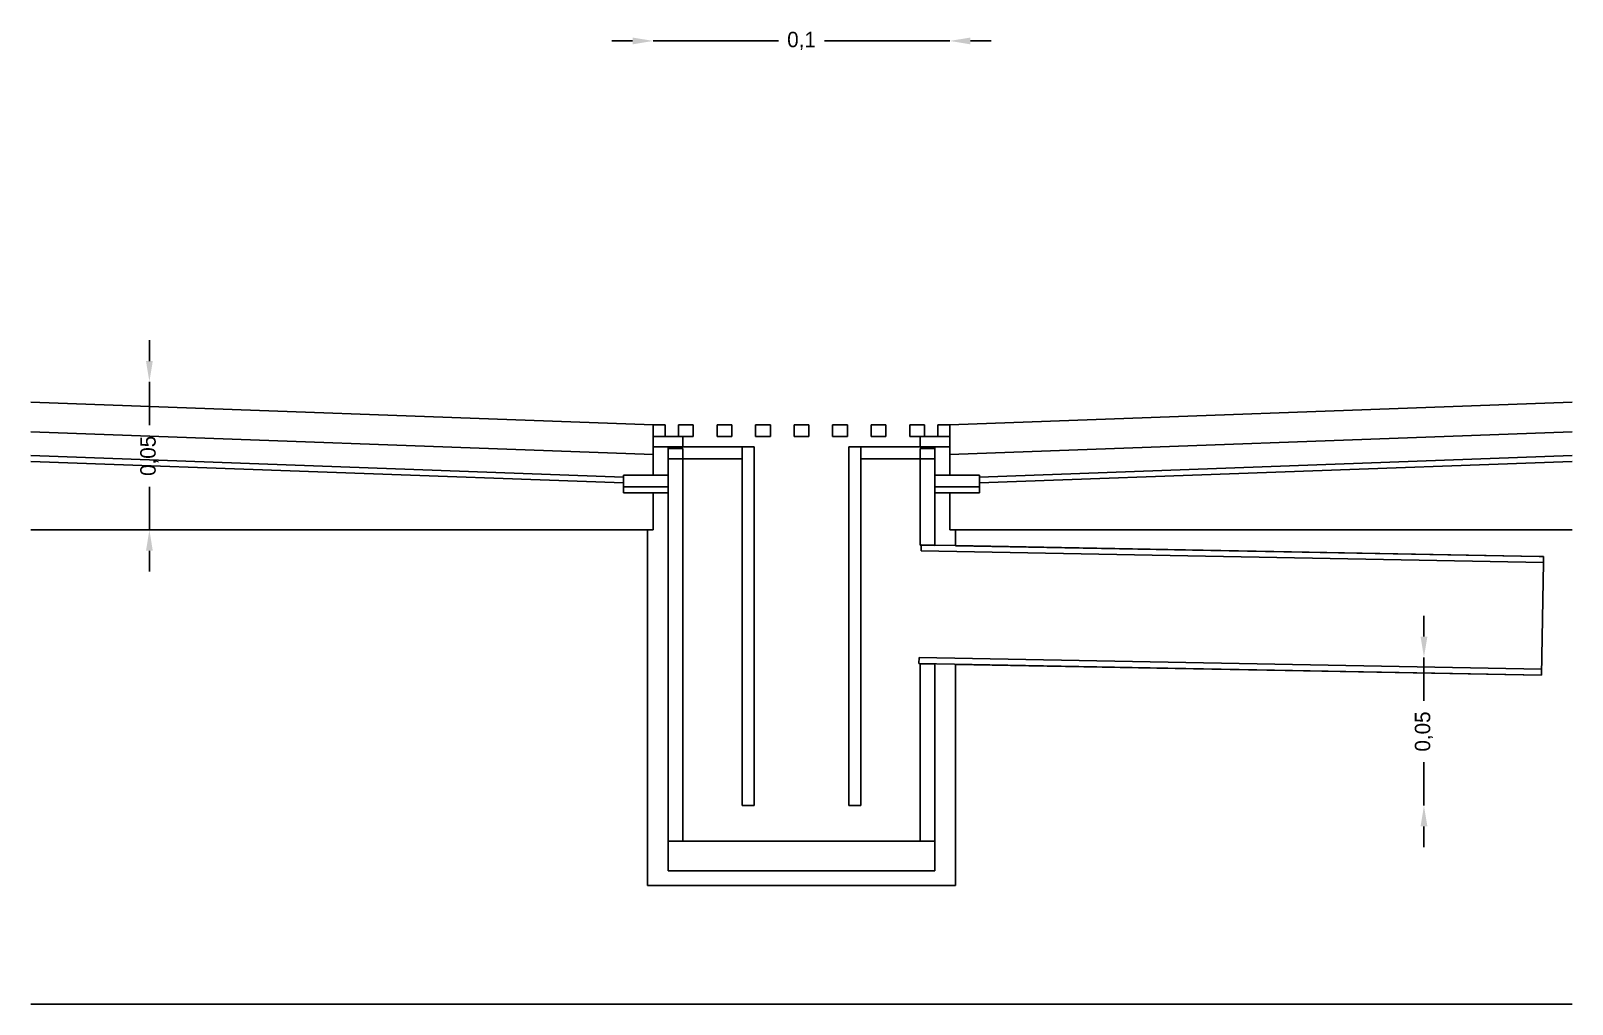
# Model space of a CAD drawing. Header units: metres. Extents: x 0 to 20.5, y 0 to 2.6.
# Drawn here: x 20 to 20.52, y 0.15 to 0.478 of the extents above; entities that cross this region are included whole.
import ezdxf

# ---------------------------------------------------------------- set-up
doc = ezdxf.new("R2010")
doc.units = ezdxf.units.M
doc.layers.add('COTAS', color=4, linetype='Continuous')
doc.layers.add('G_MEDIDO', color=8, linetype='Continuous')
doc.dimstyles.get("Standard").update_dxf_attribs({"dimtxt": 2.5, "dimasz": 2.5, "dimexe": 1.25, "dimexo": 0.625, "dimtad": 1, "dimcen": 2.5, "dimazin": 3, "dimtfac": 1, "dimtmove": 0, "dimatfit": 3})

msp = doc.modelspace()

# ---------------------------------------------------------------- blocks, each defined once
blk = doc.blocks.new('_CLOSEDFILLED')
at = {"color": 0, "linetype": 'BYBLOCK'}
blk.add_solid([(-1, 0.164), (0, 0), (-1, -0.164)], dxfattribs=at)
blk = doc.blocks.new('*D6')
for p, q in [((20.47, 0.274), (20.47, 0.281)), ((20.47, 0.267), (20.47, 0.267)), ((20.47, 0.2524), (20.47, 0.267)), ((20.47, 0.217), (20.47, 0.2316)), ((20.47, 0.217), (20.47, 0.217)), ((20.47, 0.21), (20.47, 0.203))]:
    blk.add_line(p, q)
at = {"layer": 'Defpoints'}
for p in [(20.47, 0.267), (20.47, 0.217), (20.47, 0.217)]:
    blk.add_point(p, dxfattribs=at)
at = {"layer": 'COTAS', "xscale": 0.007, "yscale": 0.007}
for p, rotation in [((20.47, 0.267), 270), ((20.47, 0.217), 90)]:
    blk.add_blockref('_CLOSEDFILLED', p, dxfattribs=dict(at, rotation=rotation))
at = {"layer": 'COTAS', "insert": (20.47, 0.242), "char_height": 0.0052, "attachment_point": 5, "rotation": 90}
blk.add_mtext('0,05', dxfattribs=at)
blk = doc.blocks.new('*D7')
for p, q in [((20.203, 0.475), (20.196, 0.475)), ((20.21, 0.475), (20.21, 0.475)), ((20.21, 0.475), (20.2522, 0.475)), ((20.2678, 0.475), (20.31, 0.475)), ((20.31, 0.475), (20.31, 0.475)), ((20.317, 0.475), (20.324, 0.475))]:
    blk.add_line(p, q)
at = {"layer": 'Defpoints'}
for p in [(20.21, 0.475), (20.21, 0.475), (20.31, 0.475)]:
    blk.add_point(p, dxfattribs=at)
at = {"layer": 'COTAS', "xscale": 0.007, "yscale": 0.007}
blk.add_blockref('_CLOSEDFILLED', (20.21, 0.475), dxfattribs=at)
at = {"layer": 'COTAS', "xscale": 0.007, "yscale": 0.007, "rotation": 180}
blk.add_blockref('_CLOSEDFILLED', (20.31, 0.475), dxfattribs=at)
at = {"layer": 'COTAS', "insert": (20.26, 0.475), "char_height": 0.0052, "attachment_point": 5}
blk.add_mtext('0,1', dxfattribs=at)
blk = doc.blocks.new('*D8')
for p, q in [((20.04, 0.367), (20.04, 0.374)), ((20.04, 0.36), (20.04, 0.36)), ((20.04, 0.3454), (20.04, 0.36)), ((20.04, 0.31), (20.04, 0.3246)), ((20.04, 0.31), (20.04, 0.31)), ((20.04, 0.303), (20.04, 0.296))]:
    blk.add_line(p, q)
at = {"layer": 'Defpoints'}
for p in [(20.04, 0.36), (20.04, 0.31), (20.04, 0.31)]:
    blk.add_point(p, dxfattribs=at)
at = {"layer": 'COTAS', "xscale": 0.007, "yscale": 0.007}
for p, rotation in [((20.04, 0.36), 270), ((20.04, 0.31), 90)]:
    blk.add_blockref('_CLOSEDFILLED', p, dxfattribs=dict(at, rotation=rotation))
at = {"layer": 'COTAS', "insert": (20.04, 0.335), "char_height": 0.0052, "attachment_point": 5, "rotation": 90}
blk.add_mtext('0,05', dxfattribs=at)

# ---------------------------------------------------------------- dimensions: what is measured, and where the dimension line sits
at = {"layer": 'COTAS'}
dim = msp.add_linear_dim(base=(20.21, 0.475), p1=(20.21, 0.475), p2=(20.31, 0.475), dimstyle='Standard', override={"dimtxt": 0.0052, "dimasz": 0.007}, dxfattribs=at)
dim.commit()
dim.dimension.update_dxf_attribs({"geometry": '*D7', "text_midpoint": (20.26, 0.475)})
for base, p1, p2, picture, middle in [((20.04, 0.31), (20.04, 0.31), (20.04, 0.36), '*D8', (20.04, 0.335)), ((20.47, 0.217), (20.47, 0.217), (20.47, 0.267), '*D6', (20.47, 0.242))]:
    dim = msp.add_linear_dim(base=base, p1=p1, p2=p2, angle=90, dimstyle='Standard', override={"dimtxt": 0.0052, "dimasz": 0.007}, dxfattribs=at)
    dim.commit()
    dim.dimension.update_dxf_attribs({"geometry": picture, "text_midpoint": middle})

# ---------------------------------------------------------------- linework, layer by layer
at = {"layer": 'G_MEDIDO'}
for p, q in [((20, 0.35311), (20.21, 0.3455)), ((20.31, 0.3455), (20.52, 0.35311)), ((20.21, 0.3415), (20.21, 0.3455)), ((20.21, 0.3455), (20.214, 0.3455)), ((20.214, 0.3415), (20.214, 0.3455)), ((20.2185, 0.3455), (20.2235, 0.3455)), ((20.2185, 0.3415), (20.2185, 0.3455)), ((20.2235, 0.3415), (20.2235, 0.3455)), ((20.2315, 0.3455), (20.2365, 0.3455)), ((20.2315, 0.3415), (20.2315, 0.3455)), ((20.2365, 0.3415), (20.2365, 0.3455)), ((20.2445, 0.3455), (20.2495, 0.3455)), ((20.2445, 0.3415), (20.2445, 0.3455)), ((20.2495, 0.3415), (20.2495, 0.3455)), ((20.2575, 0.3455), (20.2625, 0.3455)), ((20.2575, 0.3415), (20.2575, 0.3455)), ((20.2625, 0.3415), (20.2625, 0.3455)), ((20.2705, 0.3455), (20.2755, 0.3455)), ((20.2705, 0.3415), (20.2705, 0.3455)), ((20.2755, 0.3415), (20.2755, 0.3455)), ((20.2835, 0.3455), (20.2885, 0.3455)), ((20.2835, 0.3415), (20.2835, 0.3455)), ((20.2885, 0.3415), (20.2885, 0.3455)), ((20.2965, 0.3455), (20.3015, 0.3455)), ((20.2965, 0.3415), (20.2965, 0.3455)), ((20.3015, 0.3415), (20.3015, 0.3455)), ((20.306, 0.3455), (20.31, 0.3455)), ((20.306, 0.3415), (20.306, 0.3455)), ((20.31, 0.3415), (20.31, 0.3455)), ((20, 0.34311), (20.21, 0.3355)), ((20.21, 0.338), (20.21, 0.3415)), ((20.21, 0.3415), (20.214, 0.3415)), ((20.21, 0.3355), (20.21, 0.338)), ((20.21, 0.338), (20.215, 0.338)), ((20.214, 0.3415), (20.2185, 0.3415)), ((20.215, 0.3375), (20.215, 0.338)), ((20.215, 0.338), (20.22, 0.338)), ((20.2185, 0.3415), (20.22, 0.3415)), ((20.22, 0.3415), (20.2235, 0.3415)), ((20.22, 0.338), (20.22, 0.3415)), ((20.22, 0.338), (20.24, 0.338)), ((20.2315, 0.3415), (20.2365, 0.3415)), ((20.24, 0.334), (20.24, 0.338)), ((20.24, 0.338), (20.244, 0.338)), ((20.244, 0.217), (20.244, 0.338)), ((20.2445, 0.3415), (20.2495, 0.3415)), ((20.2575, 0.3415), (20.2625, 0.3415)), ((20.2705, 0.3415), (20.2755, 0.3415)), ((20.276, 0.338), (20.28, 0.338)), ((20.276, 0.217), (20.276, 0.338)), ((20.28, 0.334), (20.28, 0.338)), ((20.28, 0.338), (20.3, 0.338)), ((20.2835, 0.3415), (20.2885, 0.3415)), ((20.2965, 0.3415), (20.3, 0.3415)), ((20.3, 0.3415), (20.3015, 0.3415)), ((20.3, 0.338), (20.3, 0.3415)), ((20.3, 0.338), (20.305, 0.338)), ((20.3015, 0.3415), (20.306, 0.3415)), ((20.305, 0.3375), (20.305, 0.338)), ((20.305, 0.338), (20.31, 0.338)), ((20.306, 0.3415), (20.31, 0.3415)), ((20.31, 0.3355), (20.52, 0.34311)), ((20.31, 0.338), (20.31, 0.3415)), ((20.31, 0.3355), (20.31, 0.338)), ((20, 0.33511), (20.2, 0.32786)), ((20, 0.33311), (20.2, 0.32586)), ((20.21, 0.3285), (20.21, 0.3355)), ((20.215, 0.334), (20.215, 0.3375)), ((20.215, 0.3375), (20.22, 0.3375)), ((20.215, 0.3285), (20.215, 0.334)), ((20.215, 0.334), (20.22, 0.334)), ((20.22, 0.334), (20.22, 0.3375)), ((20.22, 0.205), (20.22, 0.334)), ((20.22, 0.334), (20.24, 0.334)), ((20.24, 0.217), (20.24, 0.334)), ((20.28, 0.217), (20.28, 0.334)), ((20.28, 0.334), (20.3, 0.334)), ((20.3, 0.3375), (20.305, 0.3375)), ((20.3, 0.334), (20.3, 0.3375)), ((20.3, 0.30489), (20.3, 0.334)), ((20.3, 0.334), (20.305, 0.334)), ((20.305, 0.334), (20.305, 0.3375)), ((20.305, 0.3285), (20.305, 0.334)), ((20.31, 0.3285), (20.31, 0.3355)), ((20.32, 0.32786), (20.52, 0.33511)), ((20.32, 0.32586), (20.52, 0.33311)), ((20.2, 0.3285), (20.21, 0.3285)), ((20.2, 0.32786), (20.2, 0.3285)), ((20.2, 0.32586), (20.2, 0.32786)), ((20.21, 0.3285), (20.215, 0.3285)), ((20.215, 0.3245), (20.215, 0.3285)), ((20.305, 0.3245), (20.305, 0.3285)), ((20.305, 0.3285), (20.31, 0.3285)), ((20.31, 0.3285), (20.32, 0.3285)), ((20.32, 0.32786), (20.32, 0.3285)), ((20.32, 0.32586), (20.32, 0.32786)), ((20.2, 0.3245), (20.2, 0.32586)), ((20.2, 0.3225), (20.2, 0.3245)), ((20.2, 0.3245), (20.215, 0.3245)), ((20.2, 0.3225), (20.21, 0.3225)), ((20.21, 0.31), (20.21, 0.3225)), ((20.21, 0.3225), (20.215, 0.3225)), ((20.215, 0.3225), (20.215, 0.3245)), ((20.215, 0.205), (20.215, 0.3225)), ((20.305, 0.3225), (20.305, 0.3245)), ((20.305, 0.3245), (20.32, 0.3245)), ((20.305, 0.30491), (20.305, 0.3225)), ((20.305, 0.3225), (20.31, 0.3225)), ((20.31, 0.31), (20.31, 0.3225)), ((20.31, 0.3225), (20.32, 0.3225)), ((20.32, 0.3245), (20.32, 0.32586)), ((20.32, 0.3225), (20.32, 0.3245)), ((20, 0.31), (20.208, 0.31)), ((20.208, 0.19), (20.208, 0.31)), ((20.208, 0.31), (20.21, 0.31)), ((20.31, 0.31), (20.312, 0.31)), ((20.312, 0.31), (20.52, 0.31)), ((20.312, 0.30477), (20.312, 0.31)), ((20.3, 0.30489), (20.30038, 0.30489)), ((20.30034, 0.303), (20.30038, 0.30489)), ((20.30034, 0.303), (20.51033, 0.299)), ((20.30038, 0.305), (20.305, 0.30491)), ((20.30038, 0.30489), (20.30038, 0.305)), ((20.30038, 0.30489), (20.305, 0.3048)), ((20.305, 0.3048), (20.305, 0.30491)), ((20.305, 0.30491), (20.312, 0.30477)), ((20.312, 0.30467), (20.312, 0.30477)), ((20.312, 0.30477), (20.50885, 0.30103)), ((20.312, 0.30467), (20.50885, 0.30103)), ((20.50885, 0.30103), (20.51037, 0.301)), ((20.50885, 0.30103), (20.51037, 0.301)), ((20.50963, 0.261), (20.51033, 0.299)), ((20.51033, 0.299), (20.51037, 0.301)), ((20.51033, 0.299), (20.51034, 0.299)), ((20.51034, 0.299), (20.51038, 0.301)), ((20.51037, 0.301), (20.51037, 0.301)), ((20.51037, 0.301), (20.51038, 0.301)), ((20.29962, 0.265), (20.29966, 0.267)), ((20.29966, 0.267), (20.50966, 0.263)), ((20.29962, 0.265), (20.50962, 0.261)), ((20.3, 0.205), (20.3, 0.26488)), ((20.3, 0.26488), (20.305, 0.26479)), ((20.305, 0.205), (20.305, 0.26479)), ((20.312, 0.19), (20.312, 0.26466)), ((20.312, 0.26466), (20.50963, 0.261)), ((20.50962, 0.261), (20.50966, 0.263)), ((20.24, 0.217), (20.244, 0.217)), ((20.276, 0.217), (20.28, 0.217)), ((20.215, 0.205), (20.22, 0.205)), ((20.215, 0.195), (20.215, 0.205)), ((20.22, 0.205), (20.3, 0.205)), ((20.3, 0.205), (20.305, 0.205)), ((20.305, 0.195), (20.305, 0.205)), ((20.215, 0.195), (20.305, 0.195)), ((20.208, 0.19), (20.312, 0.19)), ((20, 0.15), (20.52, 0.15))]:
    msp.add_line(p, q, dxfattribs=at)

msp.set_redraw_order([(e.dxf.handle, doc.entitydb.next_handle()) for e in msp.query("TEXT MTEXT ATTDEF DIMENSION ARC_DIMENSION")])  # texts and dimensions are drawn at this point

doc.saveas('drawing.dxf')
